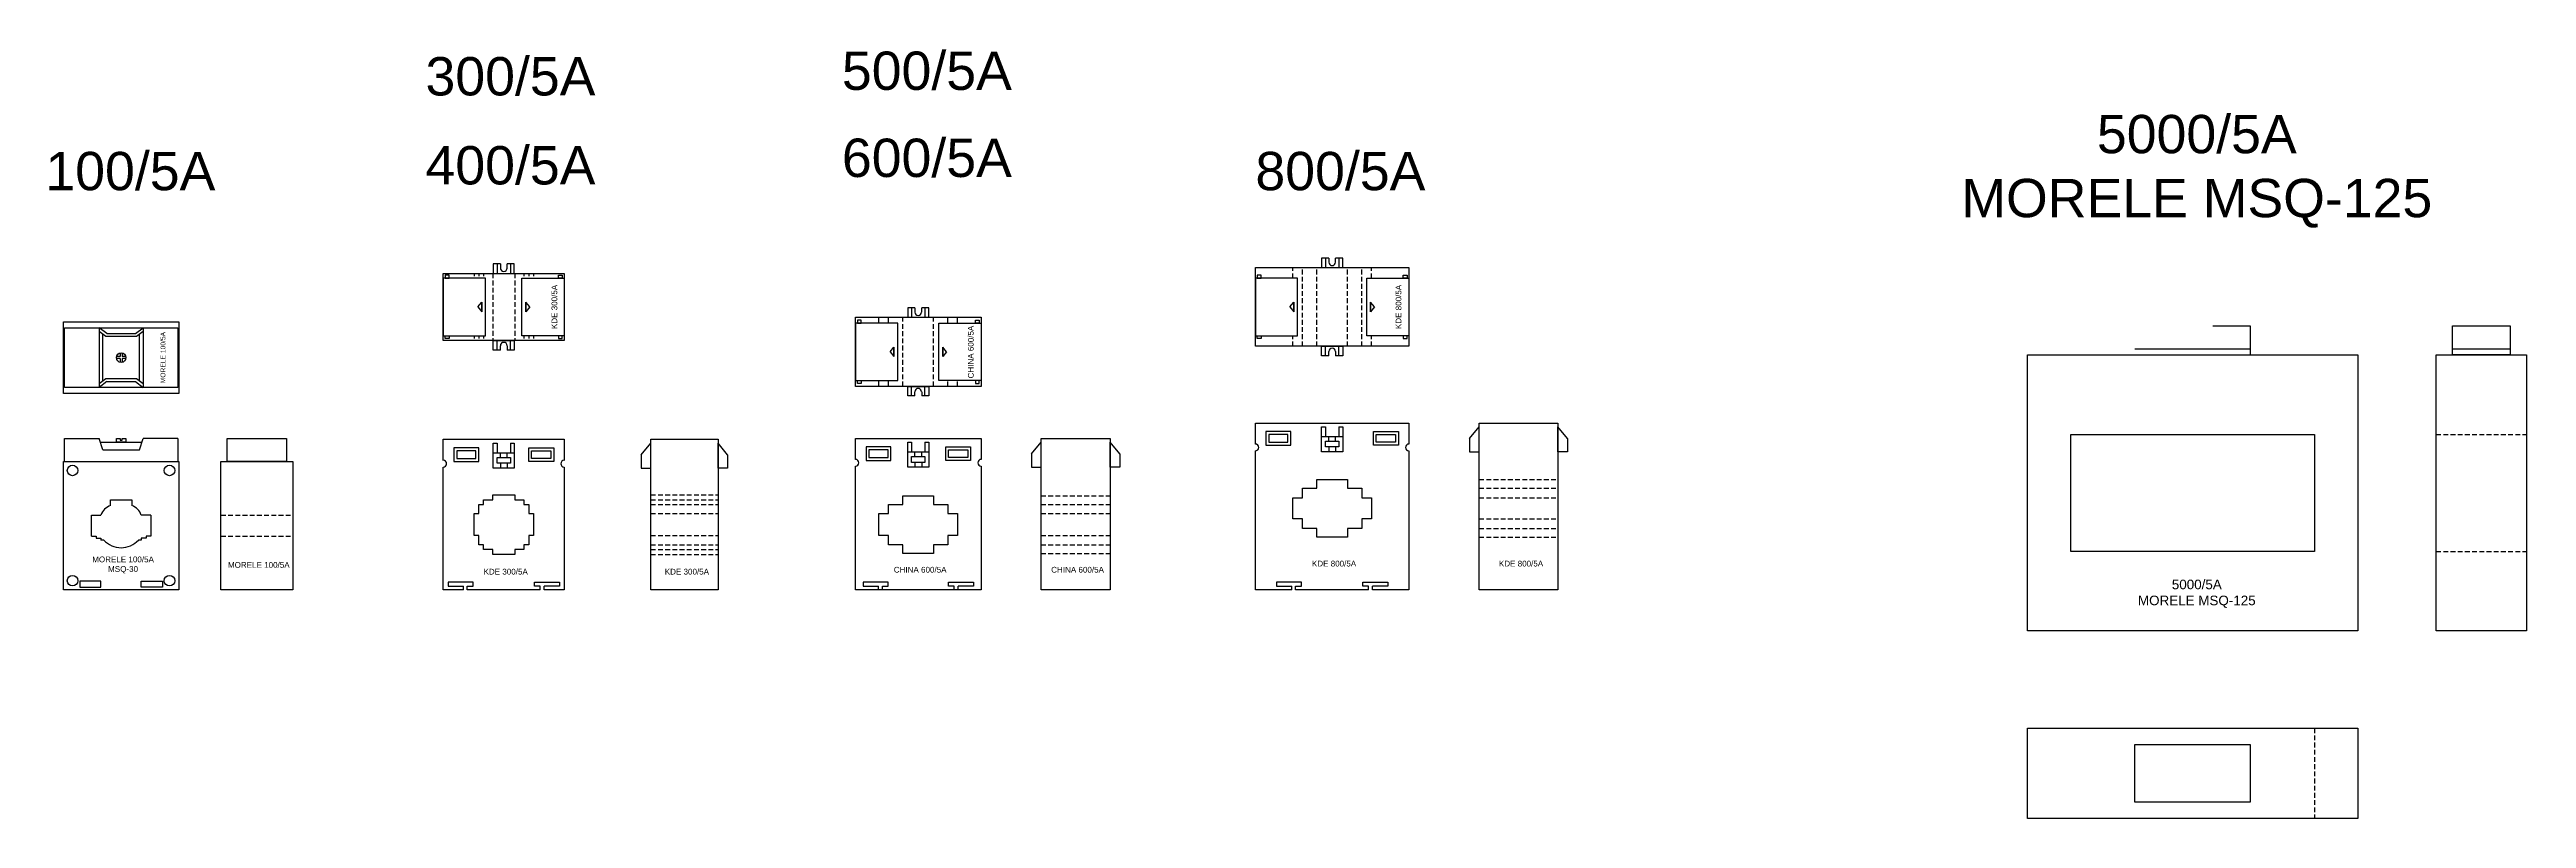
# Model space of a CAD drawing. Header units: millimetres. Extents: x 169 to 1460, y 63 to 464.
import ezdxf

# ---------------------------------------------------------------- set-up
doc = ezdxf.new("R2010")
doc.units = ezdxf.units.MM
doc.linetypes.add('ASVLTYPE', pattern=[0.75, 0.5, -0.25])

# ---------------------------------------------------------------- blocks, each defined once
blk = doc.blocks.new('KDE 800A-1')
at = {"color": 85}
for p, q in [((83066.2, 41919.9), (83077.2, 41919.9)), ((83068.2, 41924.9), (83068.2, 41919.9)), ((83070, 41917.4), (83070, 41919.9)), ((83073.5, 41917.4), (83073.5, 41919.9)), ((83075.2, 41924.9), (83075.2, 41919.9)), ((83070, 41914.4), (83070, 41911.9)), ((83073.5, 41914.4), (83073.5, 41911.9)), ((83050.7, 41839.9), (83050.7, 41841.9)), ((83052.7, 41839.9), (83052.7, 41841.9)), ((83090.7, 41839.9), (83090.7, 41841.9)), ((83092.7, 41839.9), (83092.7, 41841.9))]:
    blk.add_line(p, q, dxfattribs=at)
for points in [[(83031.7, 41915.9), (83031.7, 41926.9), (83111.7, 41926.9), (83111.7, 41915.9)], [(83075.2, 41924.9), (83077.2, 41924.9), (83077.2, 41911.9), (83066.2, 41911.9), (83066.2, 41924.9), (83068.2, 41924.9)], [(83050.7, 41839.9), (83031.7, 41839.9), (83031.7, 41912.4)], [(83111.7, 41912.4), (83111.7, 41839.9), (83092.7, 41839.9)], [(83063.7, 41892.9), (83063.7, 41897.4), (83079.7, 41897.4), (83079.7, 41892.9)], [(83056.2, 41876.9), (83051.2, 41876.9), (83051.2, 41887.9), (83056.2, 41887.9)], [(83056.2, 41887.9), (83056.2, 41892.9), (83063.7, 41892.9)], [(83079.7, 41892.9), (83087.2, 41892.9), (83087.2, 41887.9)], [(83087.2, 41887.9), (83092.2, 41887.9), (83092.2, 41876.9), (83087.2, 41876.9)], [(83063.7, 41871.9), (83056.2, 41871.9), (83056.2, 41876.9)], [(83079.7, 41871.9), (83079.7, 41867.4), (83063.7, 41867.4), (83063.7, 41871.9)], [(83087.2, 41876.9), (83087.2, 41871.9), (83079.7, 41871.9)], [(83052.7, 41841.9), (83055.7, 41841.9), (83055.7, 41843.9), (83042.7, 41843.9), (83042.7, 41841.9), (83050.7, 41841.9)], [(83090.7, 41841.9), (83087.7, 41841.9), (83087.7, 41843.9), (83100.7, 41843.9), (83100.7, 41841.9), (83092.7, 41841.9)], [(83090.7, 41839.9), (83052.7, 41839.9)]]:
    blk.add_lwpolyline(points, dxfattribs=at)
for points in [[(83050.2, 41922.4), (83037.2, 41922.4), (83037.2, 41915.4), (83050.2, 41915.4)], [(83048.7, 41920.9), (83038.7, 41920.9), (83038.7, 41916.9), (83048.7, 41916.9)], [(83093.2, 41922.4), (83106.2, 41922.4), (83106.2, 41915.4), (83093.2, 41915.4)], [(83094.7, 41920.9), (83104.7, 41920.9), (83104.7, 41916.9), (83094.7, 41916.9)], [(83068.2, 41917.4), (83075.2, 41917.4), (83075.2, 41914.4), (83068.2, 41914.4)]]:
    blk.add_lwpolyline(points, close=True, dxfattribs=at)
for centre, start, end in [((83031.7, 41914.2), 270, 90), ((83111.7, 41914.2), 90, 270)]:
    blk.add_arc(centre, 1.75, start, end, dxfattribs=at)
at = {"color": 85, "insert": (83072.7, 41853.6), "char_height": 3, "attachment_point": 5}
blk.add_mtext('{\\fArial|b0|i0|c0|p34;KDE 800/5A}', dxfattribs=at)
blk = doc.blocks.new('KDE 800A-2')
at = {"color": 85}
for p, q in [((83068.2, 42012.9), (83068.2, 42007.9)), ((83070, 42012.9), (83070, 42010.7)), ((83073.5, 42010.7), (83073.5, 42012.9)), ((83075.2, 42012.9), (83075.2, 42007.9)), ((83049.7, 41987.4), (83051.7, 41989.9)), ((83049.7, 41987.4), (83051.7, 41984.9)), ((83051.7, 41989.9), (83051.7, 41984.9)), ((83051.7, 41984.9), (83051.7, 41989.9)), ((83091.7, 41989.9), (83091.7, 41984.9)), ((83091.7, 41984.9), (83091.7, 41989.9)), ((83093.7, 41987.4), (83091.7, 41989.9)), ((83093.7, 41987.4), (83091.7, 41984.9)), ((83068.2, 41961.9), (83068.2, 41966.9)), ((83070, 41961.9), (83070, 41964.2)), ((83073.5, 41964.2), (83073.5, 41961.9)), ((83075.2, 41961.9), (83075.2, 41966.9))]:
    blk.add_line(p, q, dxfattribs=at)
at = {"color": 85, "linetype": 'ASVLTYPE', "ltscale": 5}
for p, q in [((83051.2, 42002.4), (83051.2, 42007.9)), ((83056.2, 41966.9), (83056.2, 42007.9)), ((83063.7, 41966.9), (83063.7, 42007.9)), ((83079.7, 41966.9), (83079.7, 42007.9)), ((83087.2, 41966.9), (83087.2, 42007.9)), ((83092.2, 42002.4), (83092.2, 42007.9)), ((83051.2, 41966.9), (83051.2, 41972.4)), ((83092.2, 41966.9), (83092.2, 41972.4))]:
    blk.add_line(p, q, dxfattribs=at)
at = {"color": 85}
for points in [[(83070, 42012.9), (83066.2, 42012.9), (83066.2, 42007.9), (83077.2, 42007.9), (83077.2, 42012.9), (83073.5, 42012.9)], [(83070, 41961.9), (83066.2, 41961.9), (83066.2, 41966.9), (83077.2, 41966.9), (83077.2, 41961.9), (83073.5, 41961.9)]]:
    blk.add_lwpolyline(points, dxfattribs=at)
for points in [[(83031.7, 42007.9), (83111.7, 42007.9), (83111.7, 41966.9), (83031.7, 41966.9)], [(83053.7, 42002.4), (83031.7, 42002.4), (83031.7, 41972.4), (83053.7, 41972.4)], [(83034.7, 42003.9), (83032.7, 42003.9), (83032.7, 42002.4), (83034.7, 42002.4)], [(83089.7, 42002.4), (83111.7, 42002.4), (83111.7, 41972.4), (83089.7, 41972.4)], [(83108.7, 42003.9), (83110.7, 42003.9), (83110.7, 42002.4), (83108.7, 42002.4)], [(83034.7, 41970.9), (83032.7, 41970.9), (83032.7, 41972.4), (83034.7, 41972.4)], [(83108.7, 41970.9), (83110.7, 41970.9), (83110.7, 41972.4), (83108.7, 41972.4)]]:
    blk.add_lwpolyline(points, close=True, dxfattribs=at)
for centre, start, end in [((83071.7, 42010.7), 180, 0), ((83071.7, 41964.2), 0, 180)]:
    blk.add_arc(centre, 1.75, start, end, dxfattribs=at)
at = {"color": 85, "insert": (83106.3, 41987.4), "char_height": 3, "attachment_point": 5, "rotation": 90}
blk.add_mtext('{\\fArial|b0|i0|c0|p34;KDE 800/5A}', dxfattribs=at)
blk = doc.blocks.new('KDE 800A-3')
at = {"color": 85}
for p, q in [((83143.3, 41918.9), (83148.3, 41924.9)), ((83194.3, 41918.9), (83189.3, 41924.9))]:
    blk.add_line(p, q, dxfattribs=at)
at = {"color": 85, "linetype": 'ASVLTYPE', "ltscale": 5}
for p, q in [((83148.3, 41897.4), (83189.3, 41897.4)), ((83148.3, 41892.9), (83189.3, 41892.9)), ((83148.3, 41887.9), (83189.3, 41887.9)), ((83148.3, 41876.9), (83189.3, 41876.9)), ((83148.3, 41871.9), (83189.3, 41871.9)), ((83148.3, 41867.4), (83189.3, 41867.4))]:
    blk.add_line(p, q, dxfattribs=at)
at = {"color": 85}
for points in [[(83143.3, 41918.9), (83143.3, 41911.9), (83148.3, 41911.9), (83148.3, 41924.9)], [(83194.3, 41918.9), (83194.3, 41911.9), (83189.3, 41911.9), (83189.3, 41924.9)]]:
    blk.add_lwpolyline(points, dxfattribs=at)
blk.add_lwpolyline([(83148.3, 41926.9), (83189.3, 41926.9), (83189.3, 41839.9), (83148.3, 41839.9)], close=True, dxfattribs=at)
at = {"color": 85, "insert": (83170.1, 41853.6), "char_height": 3, "attachment_point": 5}
blk.add_mtext('{\\fArial|b0|i0|c0|p34;KDE 800/5A}', dxfattribs=at)
blk = doc.blocks.new('KDE 300A-1')
at = {"color": 85}
for p, q in [((82391.8, 41911.4), (82402.8, 41911.4)), ((82393.8, 41916.4), (82393.8, 41911.4)), ((82395.6, 41908.9), (82395.6, 41911.4)), ((82399.1, 41908.9), (82399.1, 41911.4)), ((82400.8, 41916.4), (82400.8, 41911.4)), ((82395.6, 41905.9), (82395.6, 41903.4)), ((82399.1, 41905.9), (82399.1, 41903.4)), ((82376.3, 41839.9), (82376.3, 41841.9)), ((82378.3, 41839.9), (82378.3, 41841.9)), ((82416.3, 41839.9), (82416.3, 41841.9)), ((82418.3, 41839.9), (82418.3, 41841.9))]:
    blk.add_line(p, q, dxfattribs=at)
for points in [[(82365.8, 41907.4), (82365.8, 41918.4), (82428.8, 41918.4), (82428.8, 41907.4)], [(82400.8, 41916.4), (82402.8, 41916.4), (82402.8, 41903.4), (82391.8, 41903.4), (82391.8, 41916.4), (82393.8, 41916.4)], [(82376.3, 41839.9), (82365.8, 41839.9), (82365.8, 41903.9)], [(82428.8, 41903.9), (82428.8, 41839.9), (82418.3, 41839.9)], [(82384.3, 41879.7), (82384.3, 41884.4), (82386.8, 41884.4)], [(82386.8, 41884.4), (82386.8, 41886.9), (82391.6, 41886.9)], [(82391.6, 41886.9), (82391.6, 41889.4), (82403.1, 41889.4), (82403.1, 41886.9)], [(82403.1, 41886.9), (82407.8, 41886.9), (82407.8, 41884.4)], [(82407.8, 41884.4), (82410.3, 41884.4), (82410.3, 41879.7)], [(82384.3, 41868.2), (82381.8, 41868.2), (82381.8, 41879.7), (82384.3, 41879.7)], [(82386.8, 41863.4), (82384.3, 41863.4), (82384.3, 41868.2)], [(82410.3, 41868.2), (82410.3, 41863.4), (82407.8, 41863.4)], [(82410.3, 41879.7), (82412.8, 41879.7), (82412.8, 41868.2), (82410.3, 41868.2)], [(82391.6, 41860.9), (82386.8, 41860.9), (82386.8, 41863.4)], [(82403.1, 41860.9), (82403.1, 41858.4), (82391.6, 41858.4), (82391.6, 41860.9)], [(82407.8, 41863.4), (82407.8, 41860.9), (82403.1, 41860.9)], [(82378.3, 41841.9), (82381.3, 41841.9), (82381.3, 41843.9), (82368.3, 41843.9), (82368.3, 41841.9), (82376.3, 41841.9)], [(82416.3, 41841.9), (82413.3, 41841.9), (82413.3, 41843.9), (82426.3, 41843.9), (82426.3, 41841.9), (82418.3, 41841.9)], [(82416.3, 41839.9), (82378.3, 41839.9)]]:
    blk.add_lwpolyline(points, dxfattribs=at)
for points in [[(82384.3, 41913.9), (82371.3, 41913.9), (82371.3, 41906.9), (82384.3, 41906.9)], [(82382.8, 41912.4), (82372.8, 41912.4), (82372.8, 41908.4), (82382.8, 41908.4)], [(82393.8, 41908.9), (82400.8, 41908.9), (82400.8, 41905.9), (82393.8, 41905.9)], [(82410.3, 41913.9), (82423.3, 41913.9), (82423.3, 41906.9), (82410.3, 41906.9)], [(82411.8, 41912.4), (82421.8, 41912.4), (82421.8, 41908.4), (82411.8, 41908.4)]]:
    blk.add_lwpolyline(points, close=True, dxfattribs=at)
for centre, start, end in [((82365.8, 41905.7), 270, 90), ((82428.8, 41905.7), 90, 270)]:
    blk.add_arc(centre, 1.75, start, end, dxfattribs=at)
at = {"color": 85, "insert": (82398.3, 41849.4), "char_height": 3, "attachment_point": 5}
blk.add_mtext('{\\fArial|b0|i0|c0|p34;KDE 300/5A}', dxfattribs=at)
blk = doc.blocks.new('KDE 300A-2')
at = {"color": 85}
for p, q in [((82393.8, 42009.9), (82393.8, 42004.9)), ((82395.6, 42009.9), (82395.6, 42007.7)), ((82399.1, 42007.7), (82399.1, 42009.9)), ((82400.8, 42009.9), (82400.8, 42004.9)), ((82383.8, 41987.4), (82385.8, 41989.9)), ((82383.8, 41987.4), (82385.8, 41984.9)), ((82385.8, 41989.9), (82385.8, 41984.9)), ((82385.8, 41984.9), (82385.8, 41989.9)), ((82408.8, 41989.9), (82408.8, 41984.9)), ((82408.8, 41984.9), (82408.8, 41989.9)), ((82410.8, 41987.4), (82408.8, 41989.9)), ((82410.8, 41987.4), (82408.8, 41984.9)), ((82393.8, 41964.9), (82393.8, 41969.9)), ((82395.6, 41964.9), (82395.6, 41967.2)), ((82399.1, 41967.2), (82399.1, 41964.9)), ((82400.8, 41964.9), (82400.8, 41969.9))]:
    blk.add_line(p, q, dxfattribs=at)
at = {"color": 85, "linetype": 'ASVLTYPE', "ltscale": 3}
for p, q in [((82381.8, 42004.9), (82381.8, 42002.4)), ((82384.3, 42004.9), (82384.3, 42002.4)), ((82386.8, 42004.9), (82386.8, 42002.4)), ((82407.8, 42004.9), (82407.8, 42002.4)), ((82410.3, 42004.9), (82410.3, 42002.4)), ((82412.8, 42004.9), (82412.8, 42002.4)), ((82381.8, 41972.4), (82381.8, 41969.9)), ((82384.3, 41972.4), (82384.3, 41969.9)), ((82386.8, 41972.4), (82386.8, 41969.9)), ((82407.8, 41972.4), (82407.8, 41969.9)), ((82410.3, 41972.4), (82410.3, 41969.9)), ((82412.8, 41972.4), (82412.8, 41969.9))]:
    blk.add_line(p, q, dxfattribs=at)
at = {"color": 85, "linetype": 'ASVLTYPE', "ltscale": 5}
for p, q in [((82391.6, 42004.9), (82391.6, 41969.9)), ((82403.1, 42004.9), (82403.1, 41969.9))]:
    blk.add_line(p, q, dxfattribs=at)
at = {"color": 85}
for points in [[(82395.6, 42009.9), (82391.8, 42009.9), (82391.8, 42004.9), (82402.8, 42004.9), (82402.8, 42009.9), (82399.1, 42009.9)], [(82395.6, 41964.9), (82391.8, 41964.9), (82391.8, 41969.9), (82402.8, 41969.9), (82402.8, 41964.9), (82399.1, 41964.9)]]:
    blk.add_lwpolyline(points, dxfattribs=at)
for points in [[(82365.8, 42004.9), (82428.8, 42004.9), (82428.8, 41969.9), (82365.8, 41969.9)], [(82387.8, 42002.4), (82365.8, 42002.4), (82365.8, 41972.4), (82387.8, 41972.4)], [(82368.8, 42003.9), (82366.8, 42003.9), (82366.8, 42002.4), (82368.8, 42002.4)], [(82406.8, 42002.4), (82428.8, 42002.4), (82428.8, 41972.4), (82406.8, 41972.4)], [(82425.8, 42003.9), (82427.8, 42003.9), (82427.8, 42002.4), (82425.8, 42002.4)], [(82368.8, 41970.9), (82366.8, 41970.9), (82366.8, 41972.4), (82368.8, 41972.4)], [(82425.8, 41970.9), (82427.8, 41970.9), (82427.8, 41972.4), (82425.8, 41972.4)]]:
    blk.add_lwpolyline(points, close=True, dxfattribs=at)
for centre, start, end in [((82397.3, 42007.7), 180, 0), ((82397.3, 41967.2), 0, 180)]:
    blk.add_arc(centre, 1.75, start, end, dxfattribs=at)
at = {"color": 85, "insert": (82423.7, 41987.4), "char_height": 3, "attachment_point": 5, "rotation": 90}
blk.add_mtext('{\\fArial|b0|i0|c0|p34;KDE 300/5A}', dxfattribs=at)
blk = doc.blocks.new('KDE 300A-3')
at = {"color": 85}
for p, q in [((82468.9, 41910.4), (82473.9, 41916.4)), ((82513.9, 41910.4), (82508.9, 41916.4))]:
    blk.add_line(p, q, dxfattribs=at)
at = {"color": 85, "linetype": 'ASVLTYPE', "ltscale": 5}
for p, q in [((82473.9, 41889.4), (82508.9, 41889.4)), ((82473.9, 41886.9), (82508.9, 41886.9)), ((82473.9, 41884.4), (82508.9, 41884.4)), ((82473.9, 41879.7), (82508.9, 41879.7)), ((82473.9, 41868.2), (82508.9, 41868.2)), ((82473.9, 41863.4), (82508.9, 41863.4)), ((82473.9, 41860.9), (82508.9, 41860.9)), ((82473.9, 41858.4), (82508.9, 41858.4))]:
    blk.add_line(p, q, dxfattribs=at)
at = {"color": 85}
for points in [[(82468.9, 41910.4), (82468.9, 41903.4), (82473.9, 41903.4), (82473.9, 41916.4)], [(82513.9, 41910.4), (82513.9, 41903.4), (82508.9, 41903.4), (82508.9, 41916.4)]]:
    blk.add_lwpolyline(points, dxfattribs=at)
blk.add_lwpolyline([(82473.9, 41918.4), (82508.9, 41918.4), (82508.9, 41839.9), (82473.9, 41839.9)], close=True, dxfattribs=at)
at = {"color": 85, "insert": (82492.7, 41849.4), "char_height": 3, "attachment_point": 5}
blk.add_mtext('{\\fArial|b0|i0|c0|p34;KDE 300/5A}', dxfattribs=at)

msp = doc.modelspace()

# ---------------------------------------------------------------- linework, layer by layer
at = {"color": 85, "linetype": 'ASVLTYPE', "ltscale": 5}
for p, q in [((601.5, 321.2), (601.5, 324.2)), ((606.5, 321.2), (606.5, 324.2)), ((614, 288.2), (614, 324.2)), ((630, 288.2), (630, 324.2)), ((637.5, 321.2), (637.5, 324.2)), ((642.5, 321.2), (642.5, 324.2)), ((601.5, 288.2), (601.5, 291.2)), ((606.5, 288.2), (606.5, 291.2)), ((637.5, 288.2), (637.5, 291.2)), ((642.5, 288.2), (642.5, 291.2)), ((1412.7, 263.2), (1459.7, 263.2)), ((258.8, 221.1), (296.3, 221.1)), ((686, 231.1), (722, 231.1)), ((686, 226.6), (722, 226.6)), ((686, 221.9), (722, 221.9)), ((258.8, 210.1), (296.3, 210.1)), ((686, 210.4), (722, 210.4)), ((686, 205.6), (722, 205.6)), ((686, 201.1), (722, 201.1)), ((1412.7, 202.2), (1459.7, 202.2)), ((1349.3, 110), (1349.3, 63))]:
    msp.add_line(p, q, dxfattribs=at)
at = {"color": 85}
for p, q in [((618.5, 329.2), (618.5, 324.2)), ((620.3, 329.2), (620.3, 326.9)), ((623.8, 326.9), (623.8, 329.2)), ((625.5, 329.2), (625.5, 324.2)), ((195.3, 318.7), (195.3, 287.7)), ((199.3, 315.7), (195.3, 318.7)), ((197.3, 291.1), (197.3, 315.3)), ((214.3, 315.7), (218.3, 318.7)), ((216.3, 291.1), (216.3, 315.3)), ((218.3, 318.7), (218.3, 287.7)), ((1296.3, 319.7), (1315.8, 319.7)), ((1315.8, 319.7), (1315.8, 304.7)), ((206.3, 303.7), (204.3, 303.7)), ((206.3, 302.7), (204.3, 302.7)), ((206.3, 305.6), (206.3, 303.7)), ((206.3, 302.7), (206.3, 300.7)), ((207.3, 305.6), (207.3, 303.7)), ((209.2, 303.7), (207.3, 303.7)), ((207.3, 302.7), (207.3, 300.7)), ((209.2, 302.7), (207.3, 302.7)), ((607.3, 306.2), (609.3, 308.7)), ((607.3, 306.2), (609.3, 303.7)), ((609.3, 308.7), (609.3, 303.7)), ((609.3, 303.7), (609.3, 308.7)), ((634.8, 308.7), (634.8, 303.7)), ((634.8, 303.7), (634.8, 308.7)), ((636.8, 306.2), (634.8, 308.7)), ((636.8, 306.2), (634.8, 303.7)), ((1255.8, 307.7), (1315.8, 307.7)), ((1421.2, 307.7), (1451.2, 307.7)), ((199.3, 290.7), (195.3, 287.7)), ((214.3, 290.7), (218.3, 287.7)), ((618.5, 283.2), (618.5, 288.2)), ((620.3, 283.2), (620.3, 285.4)), ((623.8, 285.4), (623.8, 283.2)), ((625.5, 283.2), (625.5, 288.2)), ((177.3, 249.1), (177.3, 261.1)), ((177.3, 261.1), (195.3, 261.1)), ((197.3, 255.1), (195.3, 261.1)), ((196, 259.1), (217.6, 259.1)), ((216.3, 255.1), (218.3, 261.1)), ((236.3, 261.1), (218.3, 261.1)), ((236.3, 261.1), (236.3, 249.1)), ((618.5, 259.1), (618.5, 254.1)), ((625.5, 259.1), (625.5, 254.1)), ((681, 253.1), (686, 259.1)), ((727, 253.1), (722, 259.1)), ((197.3, 255.1), (216.3, 255.1)), ((616.5, 254.1), (627.5, 254.1)), ((620.3, 251.6), (620.3, 254.1)), ((620.3, 248.6), (620.3, 246.1)), ((623.8, 251.6), (623.8, 254.1)), ((623.8, 248.6), (623.8, 246.1)), ((191.3, 210.1), (191.3, 221.1)), ((191.3, 221.1), (196.3, 221.1)), ((222.3, 221.1), (217.3, 221.1)), ((222.3, 221.1), (222.3, 210.1)), ((191.3, 210.1), (193.8, 210.1)), ((193.8, 210.1), (193.8, 209.1)), ((193.8, 209.1), (196.3, 209.1)), ((196.3, 209.1), (196.3, 208.1)), ((197.8, 208.1), (196.3, 208.1)), ((219.8, 209.1), (217.3, 209.1)), ((217.3, 209.1), (217.3, 208.1)), ((222.3, 210.1), (219.8, 210.1)), ((219.8, 210.1), (219.8, 209.1)), ((601.3, 182.1), (601.3, 184.1)), ((603.3, 182.1), (603.3, 184.1)), ((640.8, 182.1), (640.8, 184.1)), ((642.8, 182.1), (642.8, 184.1))]:
    msp.add_line(p, q, dxfattribs=at)
for points in [[(589.3, 324.2), (654.8, 324.2), (654.8, 288.2), (589.3, 288.2)], [(592.3, 322.7), (590.3, 322.7), (590.3, 321.2), (592.3, 321.2)], [(651.8, 322.7), (653.8, 322.7), (653.8, 321.2), (651.8, 321.2)], [(176.8, 321.9), (236.8, 321.9), (236.8, 284.4), (176.8, 284.4)], [(177.3, 318.7), (236.3, 318.7), (236.3, 287.7), (177.3, 287.7)], [(611.3, 321.2), (589.3, 321.2), (589.3, 291.2), (611.3, 291.2)], [(632.8, 321.2), (654.8, 321.2), (654.8, 291.2), (632.8, 291.2)], [(1421.2, 319.7), (1451.2, 319.7), (1451.2, 304.7), (1421.2, 304.7)], [(1199.8, 304.7), (1371.8, 304.7), (1371.8, 160.7), (1199.8, 160.7)], [(1412.7, 304.7), (1459.7, 304.7), (1459.7, 160.7), (1412.7, 160.7)], [(592.3, 289.7), (590.3, 289.7), (590.3, 291.2), (592.3, 291.2)], [(651.8, 289.7), (653.8, 289.7), (653.8, 291.2), (651.8, 291.2)], [(262, 261.1), (293, 261.1), (293, 249.1), (262, 249.1)], [(686, 261.1), (722, 261.1), (722, 182.1), (686, 182.1)], [(1222.3, 263.2), (1349.3, 263.2), (1349.3, 202.2), (1222.3, 202.2)], [(176.8, 249.1), (236.8, 249.1), (236.8, 182.1), (176.8, 182.1)], [(258.8, 249.1), (296.3, 249.1), (296.3, 182.1), (258.8, 182.1)], [(607.8, 256.6), (594.8, 256.6), (594.8, 249.6), (607.8, 249.6)], [(606.3, 255.1), (596.3, 255.1), (596.3, 251.1), (606.3, 251.1)], [(618.5, 251.6), (625.5, 251.6), (625.5, 248.6), (618.5, 248.6)], [(636.3, 256.6), (649.3, 256.6), (649.3, 249.6), (636.3, 249.6)], [(637.8, 255.1), (647.8, 255.1), (647.8, 251.1), (637.8, 251.1)], [(196.3, 186.6), (185.3, 186.6), (185.3, 183.6), (196.3, 183.6)], [(217.3, 186.6), (228.3, 186.6), (228.3, 183.6), (217.3, 183.6)], [(1199.8, 110), (1371.8, 110), (1371.8, 63), (1199.8, 63)], [(1255.8, 101.5), (1315.8, 101.5), (1315.8, 71.5), (1255.8, 71.5)]]:
    msp.add_lwpolyline(points, close=True, dxfattribs=at)
for points in [[(620.3, 329.2), (616.5, 329.2), (616.5, 324.2), (627.5, 324.2), (627.5, 329.2), (623.8, 329.2)], [(218.3, 316.8), (214.8, 314.2), (198.8, 314.2), (195.3, 316.8)], [(199.3, 315.7), (214.3, 315.7)], [(218.3, 289.6), (214.8, 292.2), (198.8, 292.2), (195.3, 289.6)], [(199.3, 290.7), (214.3, 290.7)], [(620.3, 283.2), (616.5, 283.2), (616.5, 288.2), (627.5, 288.2), (627.5, 283.2), (623.8, 283.2)], [(207.3, 261.1), (209.3, 261.1), (209.3, 259.1), (204.3, 259.1), (204.3, 261.1), (206.3, 261.1)], [(206.3, 261.1), (206.3, 260.1), (207.3, 260.1), (207.3, 261.1)], [(589.3, 250.1), (589.3, 261.1), (654.8, 261.1), (654.8, 250.1)], [(625.5, 259.1), (627.5, 259.1), (627.5, 246.1), (616.5, 246.1), (616.5, 259.1), (618.5, 259.1)], [(681, 253.1), (681, 246.1), (686, 246.1), (686, 259.1)], [(727, 253.1), (727, 246.1), (722, 246.1), (722, 259.1)], [(654.8, 246.6), (654.8, 182.1), (589.3, 182.1), (589.3, 246.6)], [(201.3, 226.1), (201.3, 229.1), (212.3, 229.1), (212.3, 226.1)], [(606.5, 210.4), (601.5, 210.4), (601.5, 221.9), (606.5, 221.9)], [(606.5, 221.9), (606.5, 226.6), (614, 226.6)], [(614, 226.6), (614, 231.1), (630, 231.1), (630, 226.6)], [(630, 226.6), (637.5, 226.6), (637.5, 221.9)], [(637.5, 221.9), (642.5, 221.9), (642.5, 210.4), (637.5, 210.4)], [(217.3, 208.1), (215.8, 208.1)], [(614, 205.6), (606.5, 205.6), (606.5, 210.4)], [(637.5, 210.4), (637.5, 205.6), (630, 205.6)], [(630, 205.6), (630, 201.1), (614, 201.1), (614, 205.6)], [(603.3, 184.1), (606.3, 184.1), (606.3, 186.1), (593.3, 186.1), (593.3, 184.1), (601.3, 184.1)], [(640.8, 184.1), (637.8, 184.1), (637.8, 186.1), (650.8, 186.1), (650.8, 184.1), (642.8, 184.1)]]:
    msp.add_lwpolyline(points, dxfattribs=at)
for centre, radius in [((206.8, 303.2), 2.5), ((181.5, 244.4), 2.75), ((232, 244.4), 2.75), ((181.5, 186.9), 2.75), ((232, 186.9), 2.75)]:
    msp.add_circle(centre, radius, dxfattribs=at)
for centre, radius, start, end in [((622, 326.9), 1.75, 180, 0), ((622, 285.4), 1.75, 0, 180), ((589.3, 248.4), 1.75, 270, 90), ((654.8, 248.4), 1.75, 90, 270), ((203.8, 218.6), 7.91, 108.4349, 161.5651), ((209.8, 218.6), 7.91, 18.4349, 71.5651), ((206.8, 216.2), 12.1, 222.075, 317.925)]:
    msp.add_arc(centre, radius, start, end, dxfattribs=at)

# ---------------------------------------------------------------- block references
at = {"color": 2}
for name, p in [('KDE 300A-2', (-81991.2, -41657.8)), ('KDE 800A-2', (-82234.1, -41657.8)), ('KDE 300A-1', (-81991.2, -41657.8)), ('KDE 300A-3', (-81991.2, -41657.8)), ('KDE 800A-1', (-82234.1, -41657.8)), ('KDE 800A-3', (-82234.1, -41657.8))]:
    msp.add_blockref(name, p, dxfattribs=at)

# ---------------------------------------------------------------- texts
at = {"color": 7, "attachment_point": 5}
for s, insert, char_height in [('{\\fArial|b0|i0|c0|p34;300/5A}', (409.6, 449.7), 20), ('{\\fArial|b0|i0|c0|p34;500/5A}', (626.5, 452.6), 20), ('{\\fArial|b0|i0|c0|p34;5000/5A\\PMORELE MSQ-125}', (1288, 400.3), 20), ('{\\fArial|b0|i0|c0|p34;400/5A}', (409.6, 403.3), 20), ('{\\fArial|b0|i0|c0|p34;600/5A}', (626.5, 407.2), 20), ('{\\fArial|b0|i0|c0|p34;100/5A}', (211.6, 400.3), 20), ('{\\fArial|b0|i0|c0|p34;800/5A}', (841.9, 400.3), 20), ('{\\fArial|b0|i0|c0|p34;5000/5A\\PMORELE MSQ-125}', (1288, 180.1), 5)]:
    msp.add_mtext(s, dxfattribs=dict(at, insert=insert, char_height=char_height))
at = {"color": 85, "attachment_point": 5, "rotation": 90}
for s, insert, char_height in [('{\\fArial|b0|i0|c0|p34;MORELE 100/5A}', (228.6, 303.2), 2.5), ('{\\fArial|b0|i0|c0|p34;CHINA 600/5A}', (649.4, 306.1), 3)]:
    msp.add_mtext(s, dxfattribs=dict(at, insert=insert, char_height=char_height))
at = {"color": 85, "char_height": 3, "attachment_point": 5}
for s, insert in [('{\\fArial|b0|i0|c0|p34;MORELE 100/5A\\PMSQ-30}', (207.8, 195.1)), ('{\\fArial|b0|i0|c0|p34;MORELE 100/5A}', (278.5, 195.1)), ('{\\fArial|b0|i0|c0|p34;CHINA 600/5A}', (623, 192.6)), ('{\\fArial|b0|i0|c0|p34;CHINA 600/5A}', (705, 192.6))]:
    msp.add_mtext(s, dxfattribs=dict(at, insert=insert))

doc.saveas('drawing.dxf')
